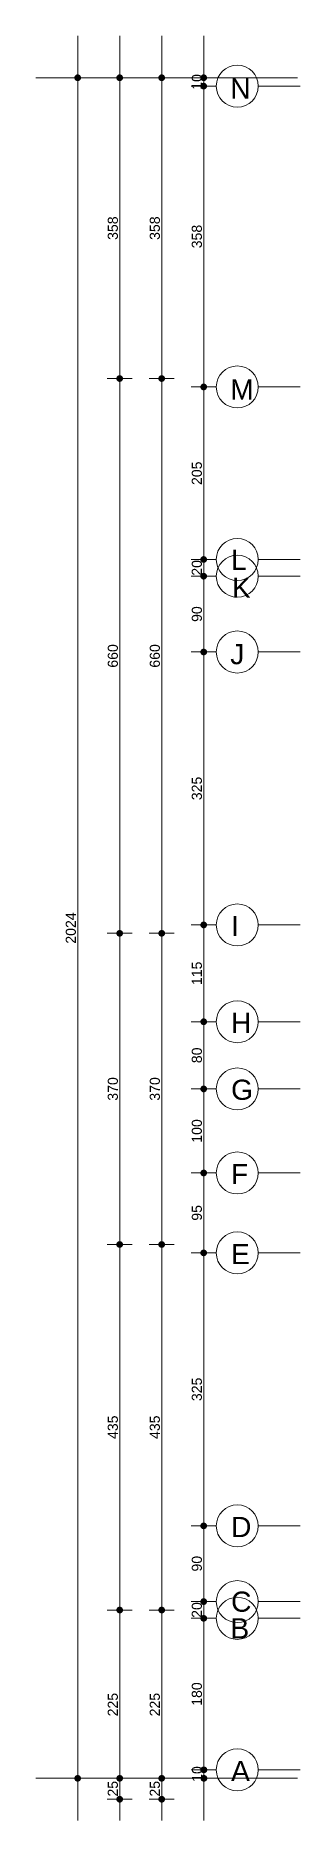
# Model space of a CAD drawing. Header units: millimetres. Extents: x 38129 to 72024, y -56282 to 16512.
# Drawn here: x 44920 to 45235, y -45226 to -43102 of the extents above; entities that cross this region are included whole.
import ezdxf

# ---------------------------------------------------------------- set-up
doc = ezdxf.new("R2010")
doc.units = ezdxf.units.MM
doc.layers.add('DIŞÖLÇÜ', color=37, linetype='Continuous', lineweight=0)
doc.styles.add('icdisolcu_yazi', font='arial.ttf')
doc.styles.get("Standard").update_dxf_attribs({"font": 'arial.ttf'})
doc.dimstyles.new('İç Ölçü', dxfattribs={"dimtxt": 12, "dimasz": 8, "dimexe": 5, "dimexo": 0, "dimgap": 2, "dimtad": 1, "dimdec": 0, "dimzin": 12, "dimdsep": 46, "dimtxsty": 'icdisolcu_yazi', "dimblk": 'DOT', "dimcen": 8, "dimdle": 5, "dimclrd": 256, "dimclre": 256, "dimclrt": 7, "dimadec": 0, "dimazin": 3, "dimtfac": 1, "dimtdec": 0, "dimtix": 1, "dimtmove": 2, "dimatfit": 3, "dimldrblk": 'DOT', "dimfxl": 0, "dimtolj": 1, "dimtzin": 0, "dimlwd": -1, "dimlwe": -1, "dimarcsym": 0})

msp = doc.modelspace()

# ---------------------------------------------------------------- texts
at = {"layer": 'DIŞÖLÇÜ', "char_height": 24, "width": 425.623, "attachment_point": 7, "rotation": 360}
for s, insert in [('N', (45151.5, -43177.2)), ('M', (45151.5, -43535.3)), ('L', (45152.5, -43738)), ('K', (45153.5, -43771.2)), ('J', (45151.5, -43850.6)), ('I', (45152.5, -44173.8)), ('H', (45152.5, -44289)), ('G', (45152.5, -44369)), ('F', (45152.5, -44469)), ('E', (45152.5, -44564.2)), ('D', (45152.5, -44889)), ('C', (45152.5, -44978.2)), ('B', (45151.7, -45009.6)), ('A', (45152.5, -45179.3))]:
    msp.add_mtext(s, dxfattribs=dict(at, insert=insert))

# ---------------------------------------------------------------- blocks, each defined once
blk = doc.blocks.new('_Dot')
at = {"color": 0, "lineweight": -2}
blk.add_line((-0.5, 0), (-1, 0), dxfattribs=at)
at = {"color": 0, "lineweight": 30, "const_width": 0.5}
blk.add_lwpolyline([(-0.25, 0, 1), (0.25, 0, 1)], format="xyb", close=True, dxfattribs=at)
blk = doc.blocks.new('*D758')
at = {"layer": 'Defpoints', "color": 0, "lineweight": 120, "transparency": 16777216}
for p in [(45119.9, -45166), (45120.2, -45166), (45120.2, -45176.1)]:
    blk.add_point(p, dxfattribs=at)
at = {"layer": 'DIŞÖLÇÜ', "linetype": 'Continuous', "transparency": 16777216}
for p, q in [((45120.2, -45158), (45120.2, -45150)), ((45120.2, -45176.1), (45120.2, -45166)), ((45120.2, -45184.1), (45120.2, -45192.1))]:
    blk.add_line(p, q, dxfattribs=at)
at = {"layer": 'DIŞÖLÇÜ', "transparency": 16777216}
for p, q in [((45119.9, -45166), (45125.2, -45166)), ((45120.2, -45176.1), (45125.2, -45176.1))]:
    blk.add_line(p, q, dxfattribs=at)
at = {"layer": 'DIŞÖLÇÜ', "transparency": 16777216, "xscale": 8, "yscale": 8, "zscale": 8}
for p, rotation in [((45120.2, -45166), 270), ((45120.2, -45176.1), 90)]:
    blk.add_blockref('_Dot', p, dxfattribs=dict(at, rotation=rotation))
at = {"layer": 'DIŞÖLÇÜ', "color": 7, "transparency": 16777216, "insert": (45112, -45171), "char_height": 12, "attachment_point": 5, "rotation": 90, "style": 'icdisolcu_yazi'}
blk.add_mtext('\\A1;10', dxfattribs=at)
blk = doc.blocks.new('*D759')
at = {"layer": 'Defpoints', "color": 0, "lineweight": 120, "transparency": 16777216}
for p in [(45119.9, -44985.7), (45119.9, -44985.7), (45119.9, -45166)]:
    blk.add_point(p, dxfattribs=at)
at = {"layer": 'DIŞÖLÇÜ', "transparency": 16777216}
for p, q in [((45119.9, -44985.7), (45124.9, -44985.7)), ((45119.9, -45166), (45124.9, -45166))]:
    blk.add_line(p, q, dxfattribs=at)
at = {"layer": 'DIŞÖLÇÜ', "linetype": 'Continuous', "transparency": 16777216}
blk.add_line((45119.9, -45158), (45119.9, -44993.7), dxfattribs=at)
at = {"layer": 'DIŞÖLÇÜ', "transparency": 16777216, "xscale": 8, "yscale": 8, "zscale": 8}
for p, rotation in [((45119.9, -44985.7), 90), ((45119.9, -45166), 270)]:
    blk.add_blockref('_Dot', p, dxfattribs=dict(at, rotation=rotation))
at = {"layer": 'DIŞÖLÇÜ', "color": 7, "transparency": 16777216, "insert": (45111.8, -45075.8), "char_height": 12, "attachment_point": 5, "rotation": 90, "style": 'icdisolcu_yazi'}
blk.add_mtext('\\A1;180', dxfattribs=at)
blk = doc.blocks.new('*D760')
at = {"layer": 'Defpoints', "color": 0, "lineweight": 120, "transparency": 16777216}
for p in [(45119.9, -44875.7), (45119.9, -44875.7), (45119.9, -44965.8)]:
    blk.add_point(p, dxfattribs=at)
at = {"layer": 'DIŞÖLÇÜ', "transparency": 16777216}
for p, q in [((45119.9, -44875.7), (45124.9, -44875.7)), ((45119.9, -44965.8), (45124.9, -44965.8))]:
    blk.add_line(p, q, dxfattribs=at)
at = {"layer": 'DIŞÖLÇÜ', "linetype": 'Continuous', "transparency": 16777216}
blk.add_line((45119.9, -44957.8), (45119.9, -44883.7), dxfattribs=at)
at = {"layer": 'DIŞÖLÇÜ', "transparency": 16777216, "xscale": 8, "yscale": 8, "zscale": 8}
for p, rotation in [((45119.9, -44875.7), 90), ((45119.9, -44965.8), 270)]:
    blk.add_blockref('_Dot', p, dxfattribs=dict(at, rotation=rotation))
at = {"layer": 'DIŞÖLÇÜ', "color": 7, "transparency": 16777216, "insert": (45111.8, -44920.7), "char_height": 12, "attachment_point": 5, "rotation": 90, "style": 'icdisolcu_yazi'}
blk.add_mtext('\\A1;90', dxfattribs=at)
blk = doc.blocks.new('*D761')
at = {"layer": 'Defpoints', "color": 0, "lineweight": 120, "transparency": 16777216}
for p in [(45119.9, -44550.8), (45119.9, -44550.8), (45119.9, -44875.7)]:
    blk.add_point(p, dxfattribs=at)
at = {"layer": 'DIŞÖLÇÜ', "transparency": 16777216}
for p, q in [((45119.9, -44550.8), (45124.9, -44550.8)), ((45119.9, -44875.7), (45124.9, -44875.7))]:
    blk.add_line(p, q, dxfattribs=at)
at = {"layer": 'DIŞÖLÇÜ', "linetype": 'Continuous', "transparency": 16777216}
blk.add_line((45119.9, -44867.7), (45119.9, -44558.8), dxfattribs=at)
at = {"layer": 'DIŞÖLÇÜ', "transparency": 16777216, "xscale": 8, "yscale": 8, "zscale": 8}
for p, rotation in [((45119.9, -44550.8), 90), ((45119.9, -44875.7), 270)]:
    blk.add_blockref('_Dot', p, dxfattribs=dict(at, rotation=rotation))
at = {"layer": 'DIŞÖLÇÜ', "color": 7, "transparency": 16777216, "insert": (45111.8, -44713.2), "char_height": 12, "attachment_point": 5, "rotation": 90, "style": 'icdisolcu_yazi'}
blk.add_mtext('\\A1;325', dxfattribs=at)
blk = doc.blocks.new('*D762')
at = {"layer": 'Defpoints', "color": 0, "lineweight": 120, "transparency": 16777216}
for p in [(45119.9, -44455.7), (45119.9, -44455.7), (45119.9, -44550.8)]:
    blk.add_point(p, dxfattribs=at)
at = {"layer": 'DIŞÖLÇÜ', "transparency": 16777216}
for p, q in [((45119.9, -44455.7), (45124.9, -44455.7)), ((45119.9, -44550.8), (45124.9, -44550.8))]:
    blk.add_line(p, q, dxfattribs=at)
at = {"layer": 'DIŞÖLÇÜ', "linetype": 'Continuous', "transparency": 16777216}
blk.add_line((45119.9, -44542.8), (45119.9, -44463.7), dxfattribs=at)
at = {"layer": 'DIŞÖLÇÜ', "transparency": 16777216, "xscale": 8, "yscale": 8, "zscale": 8}
for p, rotation in [((45119.9, -44455.7), 90), ((45119.9, -44550.8), 270)]:
    blk.add_blockref('_Dot', p, dxfattribs=dict(at, rotation=rotation))
at = {"layer": 'DIŞÖLÇÜ', "color": 7, "transparency": 16777216, "insert": (45111.8, -44503.2), "char_height": 12, "attachment_point": 5, "rotation": 90, "style": 'icdisolcu_yazi'}
blk.add_mtext('\\A1;95', dxfattribs=at)
blk = doc.blocks.new('*D763')
at = {"layer": 'Defpoints', "color": 0, "lineweight": 120, "transparency": 16777216}
for p in [(45119.9, -44355.7), (45119.9, -44355.7), (45119.9, -44455.7)]:
    blk.add_point(p, dxfattribs=at)
at = {"layer": 'DIŞÖLÇÜ', "transparency": 16777216}
for p, q in [((45119.9, -44355.7), (45124.9, -44355.7)), ((45119.9, -44455.7), (45124.9, -44455.7))]:
    blk.add_line(p, q, dxfattribs=at)
at = {"layer": 'DIŞÖLÇÜ', "linetype": 'Continuous', "transparency": 16777216}
blk.add_line((45119.9, -44447.7), (45119.9, -44363.7), dxfattribs=at)
at = {"layer": 'DIŞÖLÇÜ', "transparency": 16777216, "xscale": 8, "yscale": 8, "zscale": 8}
for p, rotation in [((45119.9, -44355.7), 90), ((45119.9, -44455.7), 270)]:
    blk.add_blockref('_Dot', p, dxfattribs=dict(at, rotation=rotation))
at = {"layer": 'DIŞÖLÇÜ', "color": 7, "transparency": 16777216, "insert": (45111.8, -44405.7), "char_height": 12, "attachment_point": 5, "rotation": 90, "style": 'icdisolcu_yazi'}
blk.add_mtext('\\A1;100', dxfattribs=at)
blk = doc.blocks.new('*D764')
at = {"layer": 'Defpoints', "color": 0, "lineweight": 120, "transparency": 16777216}
for p in [(45119.9, -44275.7), (45119.9, -44275.7), (45119.9, -44355.7)]:
    blk.add_point(p, dxfattribs=at)
at = {"layer": 'DIŞÖLÇÜ', "transparency": 16777216}
for p, q in [((45119.9, -44275.7), (45124.9, -44275.7)), ((45119.9, -44355.7), (45124.9, -44355.7))]:
    blk.add_line(p, q, dxfattribs=at)
at = {"layer": 'DIŞÖLÇÜ', "linetype": 'Continuous', "transparency": 16777216}
blk.add_line((45119.9, -44347.7), (45119.9, -44283.7), dxfattribs=at)
at = {"layer": 'DIŞÖLÇÜ', "transparency": 16777216, "xscale": 8, "yscale": 8, "zscale": 8}
for p, rotation in [((45119.9, -44275.7), 90), ((45119.9, -44355.7), 270)]:
    blk.add_blockref('_Dot', p, dxfattribs=dict(at, rotation=rotation))
at = {"layer": 'DIŞÖLÇÜ', "color": 7, "transparency": 16777216, "insert": (45111.8, -44315.7), "char_height": 12, "attachment_point": 5, "rotation": 90, "style": 'icdisolcu_yazi'}
blk.add_mtext('\\A1;80', dxfattribs=at)
blk = doc.blocks.new('*D765')
at = {"layer": 'Defpoints', "color": 0, "lineweight": 120, "transparency": 16777216}
for p in [(45119.9, -44160.5), (45119.9, -44160.5), (45119.9, -44275.7)]:
    blk.add_point(p, dxfattribs=at)
at = {"layer": 'DIŞÖLÇÜ', "transparency": 16777216}
for p, q in [((45119.9, -44160.5), (45124.9, -44160.5)), ((45119.9, -44275.7), (45124.9, -44275.7))]:
    blk.add_line(p, q, dxfattribs=at)
at = {"layer": 'DIŞÖLÇÜ', "linetype": 'Continuous', "transparency": 16777216}
blk.add_line((45119.9, -44267.7), (45119.9, -44168.5), dxfattribs=at)
at = {"layer": 'DIŞÖLÇÜ', "transparency": 16777216, "xscale": 8, "yscale": 8, "zscale": 8}
for p, rotation in [((45119.9, -44160.5), 90), ((45119.9, -44275.7), 270)]:
    blk.add_blockref('_Dot', p, dxfattribs=dict(at, rotation=rotation))
at = {"layer": 'DIŞÖLÇÜ', "color": 7, "transparency": 16777216, "insert": (45111.8, -44218.1), "char_height": 12, "attachment_point": 5, "rotation": 90, "style": 'icdisolcu_yazi'}
blk.add_mtext('\\A1;115', dxfattribs=at)
blk = doc.blocks.new('*D766')
at = {"layer": 'Defpoints', "color": 0, "lineweight": 120, "transparency": 16777216}
for p in [(45119.9, -43835.7), (45119.9, -43835.7), (45119.9, -44160.5)]:
    blk.add_point(p, dxfattribs=at)
at = {"layer": 'DIŞÖLÇÜ', "transparency": 16777216}
for p, q in [((45119.9, -43835.7), (45124.9, -43835.7)), ((45119.9, -44160.5), (45124.9, -44160.5))]:
    blk.add_line(p, q, dxfattribs=at)
at = {"layer": 'DIŞÖLÇÜ', "linetype": 'Continuous', "transparency": 16777216}
blk.add_line((45119.9, -44152.5), (45119.9, -43843.7), dxfattribs=at)
at = {"layer": 'DIŞÖLÇÜ', "transparency": 16777216, "xscale": 8, "yscale": 8, "zscale": 8}
for p, rotation in [((45119.9, -43835.7), 90), ((45119.9, -44160.5), 270)]:
    blk.add_blockref('_Dot', p, dxfattribs=dict(at, rotation=rotation))
at = {"layer": 'DIŞÖLÇÜ', "color": 7, "transparency": 16777216, "insert": (45111.8, -43998.1), "char_height": 12, "attachment_point": 5, "rotation": 90, "style": 'icdisolcu_yazi'}
blk.add_mtext('\\A1;325', dxfattribs=at)
blk = doc.blocks.new('*D767')
at = {"layer": 'Defpoints', "color": 0, "lineweight": 120, "transparency": 16777216}
for p in [(45119.9, -43745.5), (45119.9, -43745.5), (45119.9, -43835.7)]:
    blk.add_point(p, dxfattribs=at)
at = {"layer": 'DIŞÖLÇÜ', "transparency": 16777216}
for p, q in [((45119.9, -43745.5), (45124.9, -43745.5)), ((45119.9, -43835.7), (45124.9, -43835.7))]:
    blk.add_line(p, q, dxfattribs=at)
at = {"layer": 'DIŞÖLÇÜ', "linetype": 'Continuous', "transparency": 16777216}
blk.add_line((45119.9, -43827.7), (45119.9, -43753.5), dxfattribs=at)
at = {"layer": 'DIŞÖLÇÜ', "transparency": 16777216, "xscale": 8, "yscale": 8, "zscale": 8}
for p, rotation in [((45119.9, -43745.5), 90), ((45119.9, -43835.7), 270)]:
    blk.add_blockref('_Dot', p, dxfattribs=dict(at, rotation=rotation))
at = {"layer": 'DIŞÖLÇÜ', "color": 7, "transparency": 16777216, "insert": (45111.8, -43790.6), "char_height": 12, "attachment_point": 5, "rotation": 90, "style": 'icdisolcu_yazi'}
blk.add_mtext('\\A1;90', dxfattribs=at)
blk = doc.blocks.new('*D768')
at = {"layer": 'Defpoints', "color": 0, "lineweight": 120, "transparency": 16777216}
for p in [(45119.9, -43725.6), (45119.9, -43725.6), (45119.9, -43745.5)]:
    blk.add_point(p, dxfattribs=at)
at = {"layer": 'DIŞÖLÇÜ', "linetype": 'Continuous', "transparency": 16777216}
for p, q in [((45119.9, -43717.6), (45119.9, -43709.6)), ((45119.9, -43745.5), (45119.9, -43725.6)), ((45119.9, -43753.5), (45119.9, -43761.5))]:
    blk.add_line(p, q, dxfattribs=at)
at = {"layer": 'DIŞÖLÇÜ', "transparency": 16777216}
for p, q in [((45119.9, -43725.6), (45124.9, -43725.6)), ((45119.9, -43745.5), (45124.9, -43745.5))]:
    blk.add_line(p, q, dxfattribs=at)
at = {"layer": 'DIŞÖLÇÜ', "transparency": 16777216, "xscale": 8, "yscale": 8, "zscale": 8}
for p, rotation in [((45119.9, -43725.6), 270), ((45119.9, -43745.5), 90)]:
    blk.add_blockref('_Dot', p, dxfattribs=dict(at, rotation=rotation))
at = {"layer": 'DIŞÖLÇÜ', "color": 7, "transparency": 16777216, "insert": (45111.8, -43735.6), "char_height": 12, "attachment_point": 5, "rotation": 90, "style": 'icdisolcu_yazi'}
blk.add_mtext('\\A1;20', dxfattribs=at)
blk = doc.blocks.new('*D769')
at = {"layer": 'Defpoints', "color": 0, "lineweight": 120, "transparency": 16777216}
for p in [(45119.9, -43520.3), (45119.9, -43520.3), (45119.9, -43725.6)]:
    blk.add_point(p, dxfattribs=at)
at = {"layer": 'DIŞÖLÇÜ', "transparency": 16777216}
for p, q in [((45119.9, -43520.3), (45124.9, -43520.3)), ((45119.9, -43725.6), (45124.9, -43725.6))]:
    blk.add_line(p, q, dxfattribs=at)
at = {"layer": 'DIŞÖLÇÜ', "linetype": 'Continuous', "transparency": 16777216}
blk.add_line((45119.9, -43717.6), (45119.9, -43528.3), dxfattribs=at)
at = {"layer": 'DIŞÖLÇÜ', "transparency": 16777216, "xscale": 8, "yscale": 8, "zscale": 8}
for p, rotation in [((45119.9, -43520.3), 90), ((45119.9, -43725.6), 270)]:
    blk.add_blockref('_Dot', p, dxfattribs=dict(at, rotation=rotation))
at = {"layer": 'DIŞÖLÇÜ', "color": 7, "transparency": 16777216, "insert": (45111.8, -43623), "char_height": 12, "attachment_point": 5, "rotation": 90, "style": 'icdisolcu_yazi'}
blk.add_mtext('\\A1;205', dxfattribs=at)
blk = doc.blocks.new('*D770')
at = {"layer": 'Defpoints', "color": 0, "lineweight": 120, "transparency": 16777216}
for p in [(45119.9, -43162.3), (45119.9, -43162.3), (45119.9, -43520.3)]:
    blk.add_point(p, dxfattribs=at)
at = {"layer": 'DIŞÖLÇÜ', "transparency": 16777216}
for p, q in [((45119.9, -43162.3), (45124.9, -43162.3)), ((45119.9, -43520.3), (45124.9, -43520.3))]:
    blk.add_line(p, q, dxfattribs=at)
at = {"layer": 'DIŞÖLÇÜ', "linetype": 'Continuous', "transparency": 16777216}
blk.add_line((45119.9, -43512.3), (45119.9, -43170.3), dxfattribs=at)
at = {"layer": 'DIŞÖLÇÜ', "transparency": 16777216, "xscale": 8, "yscale": 8, "zscale": 8}
for p, rotation in [((45119.9, -43162.3), 90), ((45119.9, -43520.3), 270)]:
    blk.add_blockref('_Dot', p, dxfattribs=dict(at, rotation=rotation))
at = {"layer": 'DIŞÖLÇÜ', "color": 7, "transparency": 16777216, "insert": (45111.8, -43341.3), "char_height": 12, "attachment_point": 5, "rotation": 90, "style": 'icdisolcu_yazi'}
blk.add_mtext('\\A1;358', dxfattribs=at)
blk = doc.blocks.new('*D771')
at = {"layer": 'Defpoints', "color": 0, "lineweight": 120, "transparency": 16777216}
for p in [(45119.9, -44965.8), (45119.9, -44985.7), (45119.9, -44985.7)]:
    blk.add_point(p, dxfattribs=at)
at = {"layer": 'DIŞÖLÇÜ', "linetype": 'Continuous', "transparency": 16777216}
for p, q in [((45119.9, -44957.8), (45119.9, -44949.8)), ((45119.9, -44965.8), (45119.9, -44985.7)), ((45119.9, -44993.7), (45119.9, -45001.7))]:
    blk.add_line(p, q, dxfattribs=at)
at = {"layer": 'DIŞÖLÇÜ', "transparency": 16777216}
for p, q in [((45119.9, -44965.8), (45124.9, -44965.8)), ((45119.9, -44985.7), (45124.9, -44985.7))]:
    blk.add_line(p, q, dxfattribs=at)
at = {"layer": 'DIŞÖLÇÜ', "transparency": 16777216, "xscale": 8, "yscale": 8, "zscale": 8}
for p, rotation in [((45119.9, -44965.8), 270), ((45119.9, -44985.7), 90)]:
    blk.add_blockref('_Dot', p, dxfattribs=dict(at, rotation=rotation))
at = {"layer": 'DIŞÖLÇÜ', "color": 7, "transparency": 16777216, "insert": (45111.8, -44975.8), "char_height": 12, "attachment_point": 5, "rotation": 90, "style": 'icdisolcu_yazi'}
blk.add_mtext('\\A1;20', dxfattribs=at)
blk = doc.blocks.new('*D773')
at = {"layer": 'Defpoints', "color": 0, "lineweight": 120, "transparency": 16777216}
for p in [(44969.9, -43152.3), (44969.9, -45176.1), (44969.9, -45176.1)]:
    blk.add_point(p, dxfattribs=at)
at = {"layer": 'DIŞÖLÇÜ', "transparency": 16777216}
for p, q in [((44969.9, -43152.3), (44974.9, -43152.3)), ((44969.9, -45176.1), (44974.9, -45176.1))]:
    blk.add_line(p, q, dxfattribs=at)
at = {"layer": 'DIŞÖLÇÜ', "linetype": 'Continuous', "transparency": 16777216}
blk.add_line((44969.9, -43160.3), (44969.9, -45168.1), dxfattribs=at)
at = {"layer": 'DIŞÖLÇÜ', "transparency": 16777216, "xscale": 8, "yscale": 8, "zscale": 8}
for p, rotation in [((44969.9, -43152.3), 90), ((44969.9, -45176.1), 270)]:
    blk.add_blockref('_Dot', p, dxfattribs=dict(at, rotation=rotation))
at = {"layer": 'DIŞÖLÇÜ', "color": 7, "transparency": 16777216, "insert": (44961.8, -44164.2), "char_height": 12, "attachment_point": 5, "rotation": 90, "style": 'icdisolcu_yazi'}
blk.add_mtext('\\A1;2024', dxfattribs=at)
blk = doc.blocks.new('*D774')
at = {"layer": 'Defpoints', "color": 0, "lineweight": 120, "transparency": 16777216}
for p in [(45119.9, -43152.3), (45119.9, -43152.3), (45119.9, -43162.3)]:
    blk.add_point(p, dxfattribs=at)
at = {"layer": 'DIŞÖLÇÜ', "linetype": 'Continuous', "transparency": 16777216}
for p, q in [((45119.9, -43144.3), (45119.9, -43136.3)), ((45119.9, -43162.3), (45119.9, -43152.3)), ((45119.9, -43170.3), (45119.9, -43178.3))]:
    blk.add_line(p, q, dxfattribs=at)
at = {"layer": 'DIŞÖLÇÜ', "transparency": 16777216}
for p, q in [((45119.9, -43152.3), (45124.9, -43152.3)), ((45119.9, -43162.3), (45124.9, -43162.3))]:
    blk.add_line(p, q, dxfattribs=at)
at = {"layer": 'DIŞÖLÇÜ', "transparency": 16777216, "xscale": 8, "yscale": 8, "zscale": 8}
for p, rotation in [((45119.9, -43152.3), 270), ((45119.9, -43162.3), 90)]:
    blk.add_blockref('_Dot', p, dxfattribs=dict(at, rotation=rotation))
at = {"layer": 'DIŞÖLÇÜ', "color": 7, "transparency": 16777216, "insert": (45111.8, -43157.3), "char_height": 12, "attachment_point": 5, "rotation": 90, "style": 'icdisolcu_yazi'}
blk.add_mtext('\\A1;10', dxfattribs=at)
blk = doc.blocks.new('*D804')
at = {"layer": 'Defpoints', "color": 0, "lineweight": 120, "transparency": 16777216}
for p in [(45019.9, -45176.1), (45019.9, -45201), (45019.9, -45201)]:
    blk.add_point(p, dxfattribs=at)
at = {"layer": 'DIŞÖLÇÜ', "transparency": 16777216}
for p, q in [((45019.9, -45176.1), (45024.9, -45176.1)), ((45019.9, -45201), (45024.9, -45201))]:
    blk.add_line(p, q, dxfattribs=at)
at = {"layer": 'DIŞÖLÇÜ', "linetype": 'Continuous', "transparency": 16777216}
blk.add_line((45019.9, -45184.1), (45019.9, -45193), dxfattribs=at)
at = {"layer": 'DIŞÖLÇÜ', "transparency": 16777216, "xscale": 8, "yscale": 8, "zscale": 8}
for p, rotation in [((45019.9, -45176.1), 90), ((45019.9, -45201), 270)]:
    blk.add_blockref('_Dot', p, dxfattribs=dict(at, rotation=rotation))
at = {"layer": 'DIŞÖLÇÜ', "color": 7, "transparency": 16777216, "insert": (45011.8, -45188.5), "char_height": 12, "attachment_point": 5, "rotation": 90, "style": 'icdisolcu_yazi'}
blk.add_mtext('\\A1;25', dxfattribs=at)
blk = doc.blocks.new('*D805')
at = {"layer": 'Defpoints', "color": 0, "lineweight": 120, "transparency": 16777216}
for p in [(45019.9, -44975.8), (45019.9, -44975.8), (45019.9, -45201)]:
    blk.add_point(p, dxfattribs=at)
at = {"layer": 'DIŞÖLÇÜ', "transparency": 16777216}
for p, q in [((45019.9, -44975.8), (45024.9, -44975.8)), ((45019.9, -45201), (45024.9, -45201))]:
    blk.add_line(p, q, dxfattribs=at)
at = {"layer": 'DIŞÖLÇÜ', "linetype": 'Continuous', "transparency": 16777216}
blk.add_line((45019.9, -45193), (45019.9, -44983.8), dxfattribs=at)
at = {"layer": 'DIŞÖLÇÜ', "transparency": 16777216, "xscale": 8, "yscale": 8, "zscale": 8}
for p, rotation in [((45019.9, -44975.8), 90), ((45019.9, -45201), 270)]:
    blk.add_blockref('_Dot', p, dxfattribs=dict(at, rotation=rotation))
at = {"layer": 'DIŞÖLÇÜ', "color": 7, "transparency": 16777216, "insert": (45011.8, -45088.4), "char_height": 12, "attachment_point": 5, "rotation": 90, "style": 'icdisolcu_yazi'}
blk.add_mtext('\\A1;225', dxfattribs=at)
blk = doc.blocks.new('*D806')
at = {"layer": 'Defpoints', "color": 0, "lineweight": 120, "transparency": 16777216}
for p in [(45019.9, -44540.8), (45019.9, -44540.8), (45019.9, -44975.8)]:
    blk.add_point(p, dxfattribs=at)
at = {"layer": 'DIŞÖLÇÜ', "transparency": 16777216}
for p, q in [((45019.9, -44540.8), (45024.9, -44540.8)), ((45019.9, -44975.8), (45024.9, -44975.8))]:
    blk.add_line(p, q, dxfattribs=at)
at = {"layer": 'DIŞÖLÇÜ', "linetype": 'Continuous', "transparency": 16777216}
blk.add_line((45019.9, -44967.8), (45019.9, -44548.8), dxfattribs=at)
at = {"layer": 'DIŞÖLÇÜ', "transparency": 16777216, "xscale": 8, "yscale": 8, "zscale": 8}
for p, rotation in [((45019.9, -44540.8), 90), ((45019.9, -44975.8), 270)]:
    blk.add_blockref('_Dot', p, dxfattribs=dict(at, rotation=rotation))
at = {"layer": 'DIŞÖLÇÜ', "color": 7, "transparency": 16777216, "insert": (45011.8, -44758.3), "char_height": 12, "attachment_point": 5, "rotation": 90, "style": 'icdisolcu_yazi'}
blk.add_mtext('\\A1;435', dxfattribs=at)
blk = doc.blocks.new('*D807')
at = {"layer": 'Defpoints', "color": 0, "lineweight": 120, "transparency": 16777216}
for p in [(45019.9, -44170.5), (45019.9, -44170.5), (45019.9, -44540.8)]:
    blk.add_point(p, dxfattribs=at)
at = {"layer": 'DIŞÖLÇÜ', "transparency": 16777216}
for p, q in [((45019.9, -44170.5), (45024.9, -44170.5)), ((45019.9, -44540.8), (45024.9, -44540.8))]:
    blk.add_line(p, q, dxfattribs=at)
at = {"layer": 'DIŞÖLÇÜ', "linetype": 'Continuous', "transparency": 16777216}
blk.add_line((45019.9, -44532.8), (45019.9, -44178.5), dxfattribs=at)
at = {"layer": 'DIŞÖLÇÜ', "transparency": 16777216, "xscale": 8, "yscale": 8, "zscale": 8}
for p, rotation in [((45019.9, -44170.5), 90), ((45019.9, -44540.8), 270)]:
    blk.add_blockref('_Dot', p, dxfattribs=dict(at, rotation=rotation))
at = {"layer": 'DIŞÖLÇÜ', "color": 7, "transparency": 16777216, "insert": (45011.8, -44355.7), "char_height": 12, "attachment_point": 5, "rotation": 90, "style": 'icdisolcu_yazi'}
blk.add_mtext('\\A1;370', dxfattribs=at)
blk = doc.blocks.new('*D808')
at = {"layer": 'Defpoints', "color": 0, "lineweight": 120, "transparency": 16777216}
for p in [(45019.9, -43510.3), (45019.9, -43510.3), (45019.9, -44170.5)]:
    blk.add_point(p, dxfattribs=at)
at = {"layer": 'DIŞÖLÇÜ', "transparency": 16777216}
for p, q in [((45019.9, -43510.3), (45024.9, -43510.3)), ((45019.9, -44170.5), (45024.9, -44170.5))]:
    blk.add_line(p, q, dxfattribs=at)
at = {"layer": 'DIŞÖLÇÜ', "linetype": 'Continuous', "transparency": 16777216}
blk.add_line((45019.9, -44162.5), (45019.9, -43518.3), dxfattribs=at)
at = {"layer": 'DIŞÖLÇÜ', "transparency": 16777216, "xscale": 8, "yscale": 8, "zscale": 8}
for p, rotation in [((45019.9, -43510.3), 90), ((45019.9, -44170.5), 270)]:
    blk.add_blockref('_Dot', p, dxfattribs=dict(at, rotation=rotation))
at = {"layer": 'DIŞÖLÇÜ', "color": 7, "transparency": 16777216, "insert": (45011.8, -43840.4), "char_height": 12, "attachment_point": 5, "rotation": 90, "style": 'icdisolcu_yazi'}
blk.add_mtext('\\A1;660', dxfattribs=at)
blk = doc.blocks.new('*D809')
at = {"layer": 'Defpoints', "color": 0, "lineweight": 120, "transparency": 16777216}
for p in [(44992.4, -43152.3), (45019.9, -43152.3), (45019.9, -43510.3)]:
    blk.add_point(p, dxfattribs=at)
at = {"layer": 'DIŞÖLÇÜ', "transparency": 16777216}
for p, q in [((45014.9, -43152.3), (45024.9, -43152.3)), ((45019.9, -43510.3), (45024.9, -43510.3))]:
    blk.add_line(p, q, dxfattribs=at)
at = {"layer": 'DIŞÖLÇÜ', "linetype": 'Continuous', "transparency": 16777216}
blk.add_line((45019.9, -43502.3), (45019.9, -43160.3), dxfattribs=at)
at = {"layer": 'DIŞÖLÇÜ', "transparency": 16777216, "xscale": 8, "yscale": 8, "zscale": 8}
for p, rotation in [((45019.9, -43152.3), 90), ((45019.9, -43510.3), 270)]:
    blk.add_blockref('_Dot', p, dxfattribs=dict(at, rotation=rotation))
at = {"layer": 'DIŞÖLÇÜ', "color": 7, "transparency": 16777216, "insert": (45011.8, -43331.3), "char_height": 12, "attachment_point": 5, "rotation": 90, "style": 'icdisolcu_yazi'}
blk.add_mtext('\\A1;358', dxfattribs=at)
blk = doc.blocks.new('*D813')
at = {"layer": 'Defpoints', "color": 0, "lineweight": 120, "transparency": 16777216}
for p in [(45069.9, -45176.1), (45069.9, -45201), (45069.9, -45201)]:
    blk.add_point(p, dxfattribs=at)
at = {"layer": 'DIŞÖLÇÜ', "transparency": 16777216}
for p, q in [((45069.9, -45176.1), (45074.9, -45176.1)), ((45069.9, -45201), (45074.9, -45201))]:
    blk.add_line(p, q, dxfattribs=at)
at = {"layer": 'DIŞÖLÇÜ', "linetype": 'Continuous', "transparency": 16777216}
blk.add_line((45069.9, -45184.1), (45069.9, -45193), dxfattribs=at)
at = {"layer": 'DIŞÖLÇÜ', "transparency": 16777216, "xscale": 8, "yscale": 8, "zscale": 8}
for p, rotation in [((45069.9, -45176.1), 90), ((45069.9, -45201), 270)]:
    blk.add_blockref('_Dot', p, dxfattribs=dict(at, rotation=rotation))
at = {"layer": 'DIŞÖLÇÜ', "color": 7, "transparency": 16777216, "insert": (45061.8, -45188.5), "char_height": 12, "attachment_point": 5, "rotation": 90, "style": 'icdisolcu_yazi'}
blk.add_mtext('\\A1;25', dxfattribs=at)
blk = doc.blocks.new('*D814')
at = {"layer": 'Defpoints', "color": 0, "lineweight": 120, "transparency": 16777216}
for p in [(45069.9, -44975.8), (45069.9, -44975.8), (45069.9, -45201)]:
    blk.add_point(p, dxfattribs=at)
at = {"layer": 'DIŞÖLÇÜ', "transparency": 16777216}
for p, q in [((45069.9, -44975.8), (45074.9, -44975.8)), ((45069.9, -45201), (45074.9, -45201))]:
    blk.add_line(p, q, dxfattribs=at)
at = {"layer": 'DIŞÖLÇÜ', "linetype": 'Continuous', "transparency": 16777216}
blk.add_line((45069.9, -45193), (45069.9, -44983.8), dxfattribs=at)
at = {"layer": 'DIŞÖLÇÜ', "transparency": 16777216, "xscale": 8, "yscale": 8, "zscale": 8}
for p, rotation in [((45069.9, -44975.8), 90), ((45069.9, -45201), 270)]:
    blk.add_blockref('_Dot', p, dxfattribs=dict(at, rotation=rotation))
at = {"layer": 'DIŞÖLÇÜ', "color": 7, "transparency": 16777216, "insert": (45061.8, -45088.4), "char_height": 12, "attachment_point": 5, "rotation": 90, "style": 'icdisolcu_yazi'}
blk.add_mtext('\\A1;225', dxfattribs=at)
blk = doc.blocks.new('*D815')
at = {"layer": 'Defpoints', "color": 0, "lineweight": 120, "transparency": 16777216}
for p in [(45069.9, -44540.8), (45069.9, -44540.8), (45069.9, -44975.8)]:
    blk.add_point(p, dxfattribs=at)
at = {"layer": 'DIŞÖLÇÜ', "transparency": 16777216}
for p, q in [((45069.9, -44540.8), (45074.9, -44540.8)), ((45069.9, -44975.8), (45074.9, -44975.8))]:
    blk.add_line(p, q, dxfattribs=at)
at = {"layer": 'DIŞÖLÇÜ', "linetype": 'Continuous', "transparency": 16777216}
blk.add_line((45069.9, -44967.8), (45069.9, -44548.8), dxfattribs=at)
at = {"layer": 'DIŞÖLÇÜ', "transparency": 16777216, "xscale": 8, "yscale": 8, "zscale": 8}
for p, rotation in [((45069.9, -44540.8), 90), ((45069.9, -44975.8), 270)]:
    blk.add_blockref('_Dot', p, dxfattribs=dict(at, rotation=rotation))
at = {"layer": 'DIŞÖLÇÜ', "color": 7, "transparency": 16777216, "insert": (45061.8, -44758.3), "char_height": 12, "attachment_point": 5, "rotation": 90, "style": 'icdisolcu_yazi'}
blk.add_mtext('\\A1;435', dxfattribs=at)
blk = doc.blocks.new('*D816')
at = {"layer": 'Defpoints', "color": 0, "lineweight": 120, "transparency": 16777216}
for p in [(45069.9, -44170.5), (45069.9, -44170.5), (45069.9, -44540.8)]:
    blk.add_point(p, dxfattribs=at)
at = {"layer": 'DIŞÖLÇÜ', "transparency": 16777216}
for p, q in [((45069.9, -44170.5), (45074.9, -44170.5)), ((45069.9, -44540.8), (45074.9, -44540.8))]:
    blk.add_line(p, q, dxfattribs=at)
at = {"layer": 'DIŞÖLÇÜ', "linetype": 'Continuous', "transparency": 16777216}
blk.add_line((45069.9, -44532.8), (45069.9, -44178.5), dxfattribs=at)
at = {"layer": 'DIŞÖLÇÜ', "transparency": 16777216, "xscale": 8, "yscale": 8, "zscale": 8}
for p, rotation in [((45069.9, -44170.5), 90), ((45069.9, -44540.8), 270)]:
    blk.add_blockref('_Dot', p, dxfattribs=dict(at, rotation=rotation))
at = {"layer": 'DIŞÖLÇÜ', "color": 7, "transparency": 16777216, "insert": (45061.8, -44355.7), "char_height": 12, "attachment_point": 5, "rotation": 90, "style": 'icdisolcu_yazi'}
blk.add_mtext('\\A1;370', dxfattribs=at)
blk = doc.blocks.new('*D817')
at = {"layer": 'Defpoints', "color": 0, "lineweight": 120, "transparency": 16777216}
for p in [(45069.9, -43510.3), (45069.9, -43510.3), (45069.9, -44170.5)]:
    blk.add_point(p, dxfattribs=at)
at = {"layer": 'DIŞÖLÇÜ', "transparency": 16777216}
for p, q in [((45069.9, -43510.3), (45074.9, -43510.3)), ((45069.9, -44170.5), (45074.9, -44170.5))]:
    blk.add_line(p, q, dxfattribs=at)
at = {"layer": 'DIŞÖLÇÜ', "linetype": 'Continuous', "transparency": 16777216}
blk.add_line((45069.9, -44162.5), (45069.9, -43518.3), dxfattribs=at)
at = {"layer": 'DIŞÖLÇÜ', "transparency": 16777216, "xscale": 8, "yscale": 8, "zscale": 8}
for p, rotation in [((45069.9, -43510.3), 90), ((45069.9, -44170.5), 270)]:
    blk.add_blockref('_Dot', p, dxfattribs=dict(at, rotation=rotation))
at = {"layer": 'DIŞÖLÇÜ', "color": 7, "transparency": 16777216, "insert": (45061.8, -43840.4), "char_height": 12, "attachment_point": 5, "rotation": 90, "style": 'icdisolcu_yazi'}
blk.add_mtext('\\A1;660', dxfattribs=at)
blk = doc.blocks.new('*D818')
at = {"layer": 'Defpoints', "color": 0, "lineweight": 120, "transparency": 16777216}
for p in [(45042.4, -43152.3), (45069.9, -43152.3), (45069.9, -43510.3)]:
    blk.add_point(p, dxfattribs=at)
at = {"layer": 'DIŞÖLÇÜ', "transparency": 16777216}
for p, q in [((45064.9, -43152.3), (45074.9, -43152.3)), ((45069.9, -43510.3), (45074.9, -43510.3))]:
    blk.add_line(p, q, dxfattribs=at)
at = {"layer": 'DIŞÖLÇÜ', "linetype": 'Continuous', "transparency": 16777216}
blk.add_line((45069.9, -43502.3), (45069.9, -43160.3), dxfattribs=at)
at = {"layer": 'DIŞÖLÇÜ', "transparency": 16777216, "xscale": 8, "yscale": 8, "zscale": 8}
for p, rotation in [((45069.9, -43152.3), 90), ((45069.9, -43510.3), 270)]:
    blk.add_blockref('_Dot', p, dxfattribs=dict(at, rotation=rotation))
at = {"layer": 'DIŞÖLÇÜ', "color": 7, "transparency": 16777216, "insert": (45061.8, -43331.3), "char_height": 12, "attachment_point": 5, "rotation": 90, "style": 'icdisolcu_yazi'}
blk.add_mtext('\\A1;358', dxfattribs=at)

# ---------------------------------------------------------------- dimensions: what is measured, and where the dimension line sits
at = {"layer": 'DIŞÖLÇÜ'}
for base, p1, p2, picture, middle in [((44969.9, -45176.1), (44969.9, -43152.3), (44969.9, -45176.1), '*D773', (44961.8, -44164.2)), ((45019.9, -43152.3), (45019.9, -43510.3), (44992.4, -43152.3), '*D809', (45011.8, -43331.3)), ((45069.9, -43152.3), (45069.9, -43510.3), (45042.4, -43152.3), '*D818', (45061.8, -43331.3)), ((45119.9, -43152.3), (45119.9, -43162.3), (45119.9, -43152.3), '*D774', (45111.8, -43157.3)), ((45119.9, -43162.3), (45119.9, -43520.3), (45119.9, -43162.3), '*D770', (45111.8, -43341.3)), ((45019.9, -43510.3), (45019.9, -44170.5), (45019.9, -43510.3), '*D808', (45011.8, -43840.4)), ((45069.9, -43510.3), (45069.9, -44170.5), (45069.9, -43510.3), '*D817', (45061.8, -43840.4)), ((45119.9, -43520.3), (45119.9, -43725.6), (45119.9, -43520.3), '*D769', (45111.8, -43623)), ((45119.9, -43725.6), (45119.9, -43745.5), (45119.9, -43725.6), '*D768', (45111.8, -43735.6)), ((45119.9, -43745.5), (45119.9, -43835.7), (45119.9, -43745.5), '*D767', (45111.8, -43790.6)), ((45119.9, -43835.7), (45119.9, -44160.5), (45119.9, -43835.7), '*D766', (45111.8, -43998.1)), ((45019.9, -44170.5), (45019.9, -44540.8), (45019.9, -44170.5), '*D807', (45011.8, -44355.7)), ((45069.9, -44170.5), (45069.9, -44540.8), (45069.9, -44170.5), '*D816', (45061.8, -44355.7)), ((45119.9, -44160.5), (45119.9, -44275.7), (45119.9, -44160.5), '*D765', (45111.8, -44218.1)), ((45119.9, -44275.7), (45119.9, -44355.7), (45119.9, -44275.7), '*D764', (45111.8, -44315.7)), ((45119.9, -44355.7), (45119.9, -44455.7), (45119.9, -44355.7), '*D763', (45111.8, -44405.7)), ((45119.9, -44455.7), (45119.9, -44550.8), (45119.9, -44455.7), '*D762', (45111.8, -44503.2)), ((45019.9, -44540.8), (45019.9, -44975.8), (45019.9, -44540.8), '*D806', (45011.8, -44758.3)), ((45069.9, -44540.8), (45069.9, -44975.8), (45069.9, -44540.8), '*D815', (45061.8, -44758.3)), ((45119.9, -44550.8), (45119.9, -44875.7), (45119.9, -44550.8), '*D761', (45111.8, -44713.2)), ((45119.9, -44875.7), (45119.9, -44965.8), (45119.9, -44875.7), '*D760', (45111.8, -44920.7)), ((45119.9, -44985.7), (45119.9, -44965.8), (45119.9, -44985.7), '*D771', (45111.8, -44975.8)), ((45019.9, -44975.8), (45019.9, -45201), (45019.9, -44975.8), '*D805', (45011.8, -45088.4)), ((45069.9, -44975.8), (45069.9, -45201), (45069.9, -44975.8), '*D814', (45061.8, -45088.4)), ((45119.9, -44985.7), (45119.9, -45166), (45119.9, -44985.7), '*D759', (45111.8, -45075.8)), ((45120.2, -45166), (45120.2, -45176.1), (45119.9, -45166), '*D758', (45112, -45171)), ((45019.9, -45201), (45019.9, -45176.1), (45019.9, -45201), '*D804', (45011.8, -45188.5)), ((45069.9, -45201), (45069.9, -45176.1), (45069.9, -45201), '*D813', (45061.8, -45188.5))]:
    dim = msp.add_linear_dim(base=base, p1=p1, p2=p2, angle=90, dimstyle='İç Ölçü', dxfattribs=at)
    dim.commit()
    dim.dimension.update_dxf_attribs({"geometry": picture, "text_midpoint": middle})

# ---------------------------------------------------------------- linework, layer by layer
at = {"layer": 'DIŞÖLÇÜ'}
for p, q in [((44969.9, -43102.3), (44969.9, -45226.1)), ((45019.9, -43102.3), (45019.9, -45226.1)), ((45069.9, -43102.3), (45069.9, -45226.1)), ((45119.9, -43102.3), (45119.9, -45226.1)), ((44919.9, -43152.3), (45231.6, -43152.3)), ((45104.9, -43162.3), (45134.9, -43162.3)), ((45184.9, -43162.3), (45234.9, -43162.3)), ((45004.9, -43510.3), (45034.9, -43510.3)), ((45054.9, -43510.3), (45084.9, -43510.3)), ((45104.9, -43520.3), (45134.9, -43520.3)), ((45184.9, -43520.3), (45234.9, -43520.3)), ((45104.9, -43725.6), (45134.9, -43725.6)), ((45184.9, -43725.6), (45234.9, -43725.6)), ((45104.9, -43745.5), (45134.9, -43745.5)), ((45184.9, -43745.5), (45234.9, -43745.5)), ((45104.9, -43835.7), (45134.9, -43835.7)), ((45184.9, -43835.7), (45234.9, -43835.7)), ((45004.9, -44170.5), (45034.9, -44170.5)), ((45054.9, -44170.5), (45084.9, -44170.5)), ((45104.9, -44160.5), (45134.9, -44160.5)), ((45184.9, -44160.5), (45234.9, -44160.5)), ((45104.9, -44275.7), (45134.9, -44275.7)), ((45184.9, -44275.7), (45234.9, -44275.7)), ((45104.9, -44355.7), (45134.9, -44355.7)), ((45184.9, -44355.7), (45234.9, -44355.7)), ((45104.9, -44455.7), (45134.9, -44455.7)), ((45184.9, -44455.7), (45234.9, -44455.7)), ((45004.9, -44540.8), (45034.9, -44540.8)), ((45054.9, -44540.8), (45084.9, -44540.8)), ((45104.9, -44550.8), (45134.9, -44550.8)), ((45184.9, -44550.8), (45234.9, -44550.8)), ((45104.9, -44875.7), (45134.9, -44875.7)), ((45184.9, -44875.7), (45234.9, -44875.7)), ((45004.9, -44975.8), (45034.9, -44975.8)), ((45054.9, -44975.8), (45084.9, -44975.8)), ((45104.9, -44965.8), (45134.9, -44965.8)), ((45184.9, -44965.8), (45234.9, -44965.8)), ((45104.9, -44985.7), (45134.9, -44985.7)), ((45184.9, -44985.7), (45234.9, -44985.7)), ((45104.9, -45166), (45134.9, -45166)), ((45184.9, -45166), (45234.9, -45166)), ((44919.9, -45176.1), (45231.6, -45176.1)), ((45004.9, -45201), (45034.9, -45201)), ((45054.9, -45201), (45084.9, -45201))]:
    msp.add_line(p, q, dxfattribs=at)
for centre in [(45159.9, -43162.3), (45159.9, -43520.3), (45159.9, -43725.6), (45159.9, -43745.5), (45159.9, -43835.7), (45159.9, -44160.5), (45159.9, -44275.7), (45159.9, -44355.7), (45159.9, -44455.7), (45159.9, -44550.8), (45159.9, -44875.7), (45159.9, -44965.8), (45159.9, -44985.7), (45159.9, -45166)]:
    msp.add_circle(centre, 25, dxfattribs=at)

msp.set_redraw_order([(e.dxf.handle, doc.entitydb.next_handle()) for e in msp.query("TEXT MTEXT ATTDEF DIMENSION ARC_DIMENSION")])  # texts and dimensions are drawn at this point

doc.saveas('drawing.dxf')
